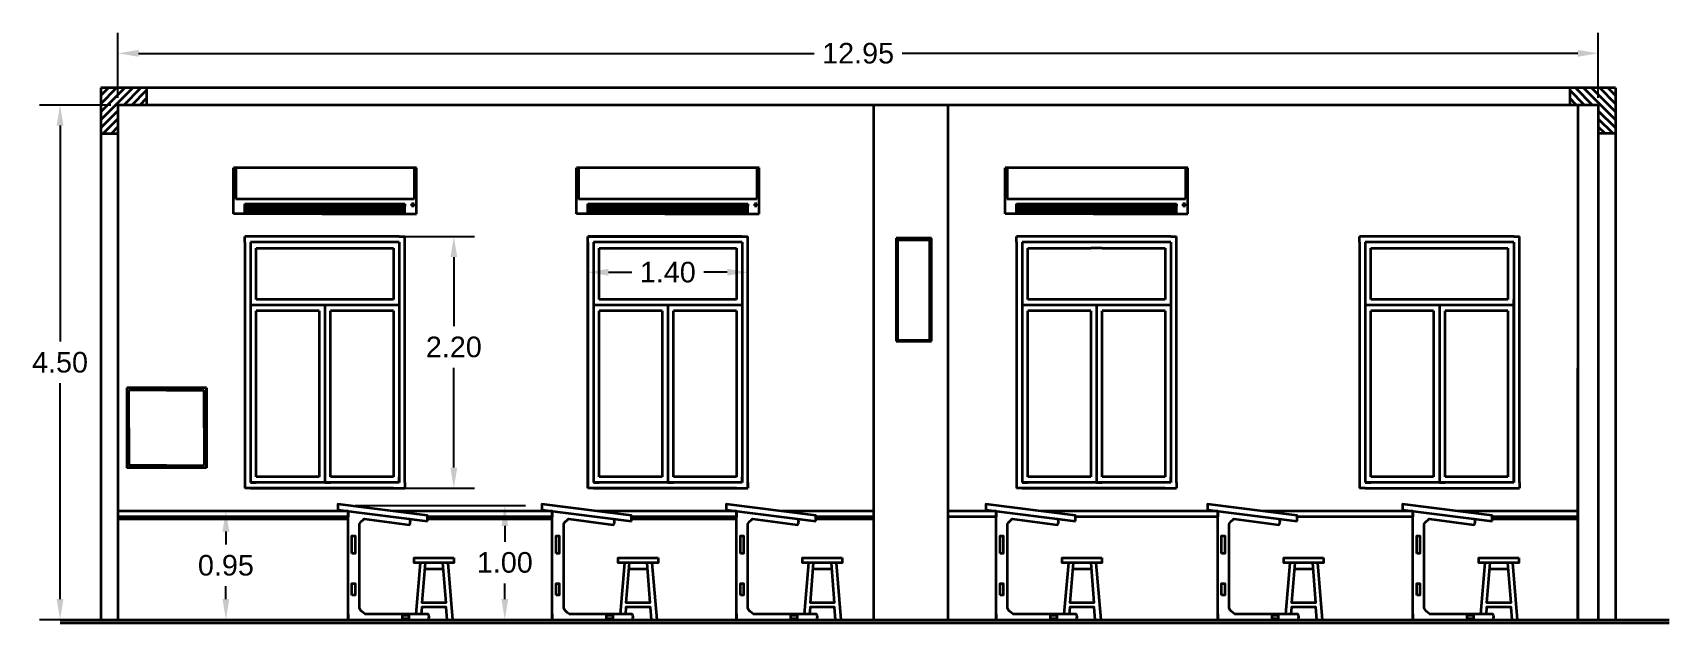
# Model space of a CAD drawing. Header units: inches. Extents: x 15.9 to 85.7, y 4.4 to 21.1.
# Drawn here: x 15.93 to 30.24, y 10.6 to 15.76 of the extents above; entities that cross this region are included whole.
import ezdxf

# ---------------------------------------------------------------- set-up
doc = ezdxf.new("R2010")
doc.units = ezdxf.units.IN
doc.header["$MEASUREMENT"] = 0
doc.styles.get("Standard").update_dxf_attribs({"font": 'arial.ttf'})
doc.dimstyles.get("Standard").update_dxf_attribs({"dimtxt": 0.18, "dimasz": 0.18, "dimexe": 0.18, "dimexo": 0.0625, "dimgap": 0.09, "dimtad": 0, "dimtih": 1, "dimtoh": 1, "dimdec": 4, "dimzin": 0, "dimdsep": 46, "dimtxsty": 'Standard', "dimcen": 0.09, "dimadec": 0, "dimazin": 0, "dimtfac": 1, "dimtdec": 4, "dimtofl": 0, "dimtmove": 0, "dimatfit": 3, "dimfxl": 1, "dimtolj": 1, "dimtzin": 0, "dimarcsym": 0})

msp = doc.modelspace()

# ---------------------------------------------------------------- blocks, each defined once
blk = doc.blocks.new('*D2')
at = {"color": 0, "lineweight": -2, "transparency": 16777216}
for p, q in [((17.933, 11.577), (17.435, 11.577)), ((17.615, 11.397), (17.615, 11.284)), ((17.615, 10.807), (17.615, 10.92)), ((17.926, 10.627), (17.435, 10.627))]:
    blk.add_line(p, q, dxfattribs=at)
at = {"color": 0, "transparency": 16777216}
for points in [[(17.585, 11.397), (17.645, 11.397), (17.615, 11.577)], [(17.585, 10.807), (17.645, 10.807), (17.615, 10.627)]]:
    blk.add_solid(points, dxfattribs=at)
at = {"layer": 'Defpoints', "color": 0, "transparency": 16777216}
for p in [(17.995, 11.577), (17.615, 10.627), (17.989, 10.627)]:
    blk.add_point(p, dxfattribs=at)
at = {"color": 0, "lineweight": 35, "transparency": 16777216, "insert": (17.615, 11.102), "char_height": 0.18, "attachment_point": 5}
blk.add_mtext('\\A1;0.95', dxfattribs=at)
blk = doc.blocks.new('*D3')
at = {"color": 0, "lineweight": -2, "transparency": 16777216}
for p, q in [((16.609, 15.127), (15.984, 15.127)), ((16.164, 14.947), (16.164, 13.059)), ((16.164, 10.807), (16.164, 12.695)), ((16.609, 10.627), (15.984, 10.627))]:
    blk.add_line(p, q, dxfattribs=at)
at = {"color": 0, "transparency": 16777216}
for points in [[(16.134, 14.947), (16.194, 14.947), (16.164, 15.127)], [(16.134, 10.807), (16.194, 10.807), (16.164, 10.627)]]:
    blk.add_solid(points, dxfattribs=at)
at = {"layer": 'Defpoints', "color": 0, "transparency": 16777216}
for p in [(16.671, 15.127), (16.164, 10.627), (16.671, 10.627)]:
    blk.add_point(p, dxfattribs=at)
at = {"color": 0, "lineweight": 35, "transparency": 16777216, "insert": (16.164, 12.877), "char_height": 0.18, "attachment_point": 5}
blk.add_mtext('\\A1;4.50', dxfattribs=at)
blk = doc.blocks.new('*D4')
at = {"color": 0, "lineweight": -2, "transparency": 16777216}
for p, q in [((16.671, 15.19), (16.671, 15.759)), ((29.621, 15.19), (29.621, 15.759)), ((16.851, 15.579), (22.761, 15.579)), ((29.441, 15.579), (23.532, 15.579))]:
    blk.add_line(p, q, dxfattribs=at)
at = {"color": 0, "transparency": 16777216}
for points in [[(16.851, 15.609), (16.851, 15.549), (16.671, 15.579)], [(29.441, 15.609), (29.441, 15.549), (29.621, 15.579)]]:
    blk.add_solid(points, dxfattribs=at)
at = {"layer": 'Defpoints', "color": 0, "transparency": 16777216}
for p in [(29.621, 15.579), (16.671, 15.127), (29.621, 15.127)]:
    blk.add_point(p, dxfattribs=at)
at = {"color": 0, "lineweight": 35, "transparency": 16777216, "insert": (23.146, 15.579), "char_height": 0.18, "attachment_point": 5}
blk.add_mtext('\\A1;12.95', dxfattribs=at)
blk = doc.blocks.new('*D5')
at = {"color": 0, "lineweight": -2, "transparency": 16777216}
for p, q in [((20.781, 13.915), (20.781, 13.485)), ((22.181, 13.915), (22.181, 13.485)), ((20.961, 13.665), (21.166, 13.665)), ((22.001, 13.665), (21.796, 13.665))]:
    blk.add_line(p, q, dxfattribs=at)
at = {"color": 0, "transparency": 16777216}
for points in [[(20.961, 13.695), (20.961, 13.635), (20.781, 13.665)], [(22.001, 13.695), (22.001, 13.635), (22.181, 13.665)]]:
    blk.add_solid(points, dxfattribs=at)
at = {"layer": 'Defpoints', "color": 0, "transparency": 16777216}
for p in [(20.781, 13.977), (22.181, 13.977), (22.181, 13.665)]:
    blk.add_point(p, dxfattribs=at)
at = {"color": 0, "lineweight": 35, "transparency": 16777216, "insert": (21.481, 13.665), "char_height": 0.18, "attachment_point": 5}
blk.add_mtext('\\A1;1.40', dxfattribs=at)
blk = doc.blocks.new('*D11')
at = {"color": 0, "lineweight": -2, "transparency": 16777216}
for p, q in [((18.519, 13.977), (19.789, 13.977)), ((19.609, 13.797), (19.609, 13.193)), ((19.609, 11.957), (19.609, 12.829)), ((18.494, 11.777), (19.789, 11.777))]:
    blk.add_line(p, q, dxfattribs=at)
at = {"color": 0, "transparency": 16777216}
for points in [[(19.579, 13.797), (19.639, 13.797), (19.609, 13.977)], [(19.579, 11.957), (19.639, 11.957), (19.609, 11.777)]]:
    blk.add_solid(points, dxfattribs=at)
at = {"layer": 'Defpoints', "color": 0, "transparency": 16777216}
for p in [(18.456, 13.977), (18.431, 11.777), (19.609, 11.777)]:
    blk.add_point(p, dxfattribs=at)
at = {"color": 0, "lineweight": 35, "transparency": 16777216, "insert": (19.609, 13.011), "char_height": 0.18, "attachment_point": 5}
blk.add_mtext('\\A1;2.20', dxfattribs=at)
blk = doc.blocks.new('*D12')
at = {"color": 0, "lineweight": -2, "transparency": 16777216}
for p, q in [((18.746, 11.627), (20.235, 11.627)), ((20.055, 11.447), (20.055, 11.309)), ((20.055, 10.807), (20.055, 10.945)), ((18.746, 10.627), (20.235, 10.627))]:
    blk.add_line(p, q, dxfattribs=at)
at = {"color": 0, "transparency": 16777216}
for points in [[(20.025, 11.447), (20.085, 11.447), (20.055, 11.627)], [(20.025, 10.807), (20.085, 10.807), (20.055, 10.627)]]:
    blk.add_solid(points, dxfattribs=at)
at = {"layer": 'Defpoints', "color": 0, "transparency": 16777216}
for p in [(18.684, 11.627), (18.684, 10.627), (20.055, 10.627)]:
    blk.add_point(p, dxfattribs=at)
at = {"color": 0, "lineweight": 35, "transparency": 16777216, "insert": (20.055, 11.127), "char_height": 0.18, "attachment_point": 5}
blk.add_mtext('\\A1;1.00', dxfattribs=at)

# ---------------------------------------------------------------- dimensions: what is measured, and where the dimension line sits
at = {"lineweight": 35}
for base, p1, p2, picture, middle in [((29.621, 15.579), (16.671, 15.127), (29.621, 15.127), '*D4', (23.146, 15.579)), ((22.181, 13.665), (20.781, 13.977), (22.181, 13.977), '*D5', (21.481, 13.665))]:
    dim = msp.add_linear_dim(base=base, p1=p1, p2=p2, dimstyle='Standard', override={"dimdec": 2}, dxfattribs=at)
    dim.commit()
    dim.dimension.update_dxf_attribs({"geometry": picture, "text_midpoint": middle})
dim = msp.add_linear_dim(base=(16.164, 10.627), p1=(16.671, 15.127), p2=(16.671, 10.627), angle=90, dimstyle='Standard', override={"dimdec": 2}, dxfattribs=at)
dim.commit()
dim.dimension.update_dxf_attribs({"geometry": '*D3', "text_midpoint": (16.164, 12.877)})
for base, p1, p2, picture, middle in [((19.609, 11.777), (18.456, 13.977), (18.431, 11.777), '*D11', (19.609, 13.011)), ((20.055, 10.627), (18.684, 11.627), (18.684, 10.627), '*D12', (20.055, 11.127)), ((17.615, 10.627), (17.995, 11.577), (17.989, 10.627), '*D2', (17.615, 11.102))]:
    dim = msp.add_linear_dim(base=base, p1=p1, p2=p2, angle=90, dimstyle='Standard', override={"dimdec": 2}, dxfattribs=at)
    dim.commit()
    dim.dimension.update_dxf_attribs({"geometry": picture, "text_midpoint": middle, "dimtype": 160})

# ---------------------------------------------------------------- linework, layer by layer
at = {"lineweight": 35}
for p, q in [((16.521, 15.277), (16.521, 10.627)), ((29.771, 15.277), (16.521, 15.277)), ((16.521, 15.21), (16.589, 15.277)), ((16.521, 15.139), (16.659, 15.277)), ((16.521, 15.069), (16.73, 15.277)), ((16.521, 14.998), (16.801, 15.277)), ((16.721, 15.127), (16.871, 15.277)), ((16.792, 15.127), (16.921, 15.256)), ((16.863, 15.127), (16.921, 15.186)), ((16.921, 15.277), (16.921, 15.127)), ((29.371, 15.277), (29.371, 15.127)), ((29.501, 15.127), (29.371, 15.256)), ((29.43, 15.127), (29.371, 15.186)), ((29.572, 15.127), (29.422, 15.277)), ((29.771, 14.998), (29.492, 15.277)), ((29.771, 15.069), (29.563, 15.277)), ((29.771, 15.139), (29.634, 15.277)), ((29.771, 15.21), (29.704, 15.277)), ((29.771, 15.277), (29.771, 10.627)), ((16.521, 14.927), (16.671, 15.077)), ((16.671, 15.127), (16.671, 10.627)), ((29.621, 15.127), (16.671, 15.127)), ((23.281, 15.127), (23.281, 10.627)), ((23.931, 15.127), (23.931, 10.627)), ((29.441, 15.127), (29.441, 10.627)), ((29.621, 15.127), (29.621, 10.627)), ((29.771, 14.927), (29.621, 15.077)), ((16.542, 14.877), (16.671, 15.006)), ((16.613, 14.877), (16.671, 14.936)), ((29.751, 14.877), (29.621, 15.006)), ((29.68, 14.877), (29.621, 14.936)), ((16.521, 14.877), (16.671, 14.877)), ((29.771, 14.877), (29.621, 14.877)), ((19.281, 14.577), (17.681, 14.577)), ((17.681, 14.177), (17.681, 14.577)), ((17.681, 14.577), (17.701, 14.577)), ((17.701, 14.577), (17.701, 14.303)), ((19.261, 14.577), (19.261, 14.303)), ((19.281, 14.177), (19.281, 14.577)), ((22.281, 14.577), (20.681, 14.577)), ((20.681, 14.177), (20.681, 14.577)), ((20.681, 14.577), (20.701, 14.577)), ((20.701, 14.577), (20.701, 14.303)), ((22.261, 14.577), (22.261, 14.303)), ((22.281, 14.177), (22.281, 14.577)), ((26.031, 14.577), (24.431, 14.577)), ((24.431, 14.177), (24.431, 14.577)), ((24.431, 14.577), (24.451, 14.577)), ((24.451, 14.577), (24.451, 14.303)), ((26.011, 14.577), (26.011, 14.303)), ((26.031, 14.177), (26.031, 14.577)), ((18.456, 14.177), (17.681, 14.177)), ((19.261, 14.303), (17.701, 14.303)), ((17.781, 14.187), (17.781, 14.262)), ((17.781, 14.262), (19.181, 14.262)), ((19.181, 14.242), (17.781, 14.242)), ((19.181, 14.227), (17.781, 14.227)), ((17.781, 14.187), (17.781, 14.207)), ((17.781, 14.207), (19.181, 14.207)), ((17.781, 14.187), (18.481, 14.187)), ((18.456, 14.177), (19.281, 14.177)), ((18.481, 14.187), (19.181, 14.187)), ((19.181, 14.187), (19.181, 14.262)), ((19.181, 14.262), (19.181, 14.242)), ((19.181, 14.187), (19.181, 14.227)), ((19.261, 14.264), (19.238, 14.264)), ((19.238, 14.264), (19.238, 14.247)), ((19.238, 14.247), (19.261, 14.247)), ((19.261, 14.264), (19.261, 14.247)), ((21.456, 14.177), (20.681, 14.177)), ((22.261, 14.303), (20.701, 14.303)), ((20.781, 14.187), (20.781, 14.262)), ((20.781, 14.262), (22.181, 14.262)), ((22.181, 14.242), (20.781, 14.242)), ((22.181, 14.227), (20.781, 14.227)), ((20.781, 14.187), (20.781, 14.207)), ((20.781, 14.207), (22.181, 14.207)), ((20.781, 14.187), (21.481, 14.187)), ((21.456, 14.177), (22.281, 14.177)), ((21.481, 14.187), (22.181, 14.187)), ((22.181, 14.187), (22.181, 14.262)), ((22.181, 14.262), (22.181, 14.242)), ((22.181, 14.187), (22.181, 14.227)), ((22.261, 14.264), (22.238, 14.264)), ((22.238, 14.264), (22.238, 14.247)), ((22.238, 14.247), (22.261, 14.247)), ((22.261, 14.264), (22.261, 14.247)), ((25.206, 14.177), (24.431, 14.177)), ((26.011, 14.303), (24.451, 14.303)), ((24.531, 14.187), (24.531, 14.262)), ((24.531, 14.262), (25.931, 14.262)), ((25.931, 14.242), (24.531, 14.242)), ((25.931, 14.227), (24.531, 14.227)), ((24.531, 14.187), (24.531, 14.207)), ((24.531, 14.207), (25.931, 14.207)), ((24.531, 14.187), (25.231, 14.187)), ((25.206, 14.177), (26.031, 14.177)), ((25.231, 14.187), (25.931, 14.187)), ((25.931, 14.187), (25.931, 14.262)), ((25.931, 14.262), (25.931, 14.242)), ((25.931, 14.187), (25.931, 14.227)), ((26.011, 14.264), (25.988, 14.264)), ((25.988, 14.264), (25.988, 14.247)), ((25.988, 14.247), (26.011, 14.247)), ((26.011, 14.264), (26.011, 14.247)), ((19.131, 13.977), (17.781, 13.977)), ((17.781, 13.927), (17.781, 13.977)), ((17.781, 13.927), (17.781, 11.777)), ((17.831, 13.927), (17.831, 11.827)), ((19.131, 13.927), (17.831, 13.927)), ((17.831, 13.927), (17.831, 13.877)), ((18.481, 13.927), (18.431, 13.927)), ((19.131, 13.927), (19.081, 13.927)), ((19.131, 13.977), (19.181, 13.977)), ((19.131, 13.927), (19.131, 11.827)), ((19.181, 11.827), (19.181, 13.977)), ((22.131, 13.977), (20.781, 13.977)), ((20.781, 13.927), (20.781, 13.977)), ((20.781, 11.777), (20.781, 13.977)), ((20.781, 13.977), (22.181, 13.977)), ((20.781, 13.927), (20.781, 11.777)), ((20.831, 13.927), (20.831, 11.827)), ((22.131, 13.927), (20.831, 13.927)), ((20.831, 13.927), (20.831, 13.877)), ((21.481, 13.927), (21.431, 13.927)), ((22.131, 13.927), (22.081, 13.927)), ((22.131, 13.977), (22.181, 13.977)), ((22.131, 13.927), (22.131, 11.827)), ((22.181, 11.827), (22.181, 13.977)), ((22.181, 11.777), (22.181, 13.977)), ((23.788, 13.962), (23.478, 13.962)), ((23.478, 13.962), (23.478, 13.062)), ((23.774, 13.947), (23.49, 13.947)), ((23.49, 13.947), (23.49, 13.072)), ((23.774, 13.072), (23.774, 13.947)), ((23.788, 13.062), (23.788, 13.962)), ((25.881, 13.977), (24.531, 13.977)), ((24.531, 13.927), (24.531, 13.977)), ((24.531, 13.927), (24.531, 11.777)), ((24.581, 13.927), (24.581, 11.827)), ((25.881, 13.927), (24.581, 13.927)), ((24.581, 13.927), (24.581, 13.877)), ((25.881, 13.927), (25.831, 13.927)), ((25.881, 13.977), (25.931, 13.977)), ((25.881, 13.927), (25.881, 11.827)), ((25.931, 11.827), (25.931, 13.977)), ((28.881, 13.977), (27.531, 13.977)), ((27.531, 13.927), (27.531, 13.977)), ((27.531, 13.927), (27.531, 11.777)), ((27.581, 13.927), (27.581, 11.827)), ((28.881, 13.927), (27.581, 13.927)), ((27.581, 13.927), (27.581, 13.877)), ((28.881, 13.927), (28.831, 13.927)), ((28.881, 13.977), (28.931, 13.977)), ((28.881, 13.927), (28.881, 11.827)), ((28.931, 11.827), (28.931, 13.977)), ((17.781, 13.877), (17.781, 11.777)), ((17.881, 13.427), (17.881, 13.877)), ((17.881, 13.877), (18.431, 13.877)), ((18.431, 13.877), (19.081, 13.877)), ((19.081, 13.877), (19.081, 13.427)), ((20.781, 13.877), (20.781, 11.777)), ((20.881, 13.427), (20.881, 13.877)), ((20.881, 13.877), (21.431, 13.877)), ((21.431, 13.877), (22.081, 13.877)), ((22.081, 13.877), (22.081, 13.427)), ((24.531, 13.877), (24.531, 11.777)), ((24.631, 13.427), (24.631, 13.877)), ((24.631, 13.877), (25.181, 13.877)), ((25.281, 13.877), (25.181, 13.877)), ((25.281, 13.877), (25.831, 13.877)), ((25.831, 13.877), (25.831, 13.427)), ((27.631, 13.427), (27.631, 13.877)), ((27.631, 13.877), (28.181, 13.877)), ((28.181, 13.877), (28.831, 13.877)), ((28.831, 13.877), (28.831, 13.427)), ((19.131, 13.377), (17.831, 13.377)), ((19.081, 13.427), (17.881, 13.427)), ((17.881, 11.877), (17.881, 13.327)), ((18.431, 13.327), (17.881, 13.327)), ((18.431, 13.327), (18.431, 11.877)), ((18.481, 13.377), (18.481, 11.827)), ((18.531, 11.877), (18.531, 13.327)), ((19.081, 13.327), (18.531, 13.327)), ((19.081, 13.327), (19.081, 11.877)), ((22.131, 13.377), (20.831, 13.377)), ((22.081, 13.427), (20.881, 13.427)), ((20.881, 11.877), (20.881, 13.327)), ((21.431, 13.327), (20.881, 13.327)), ((21.431, 13.327), (21.431, 11.877)), ((21.481, 13.377), (21.481, 11.827)), ((21.531, 11.877), (21.531, 13.327)), ((22.081, 13.327), (21.531, 13.327)), ((22.081, 13.327), (22.081, 11.877)), ((25.881, 13.377), (24.581, 13.377)), ((25.831, 13.427), (24.631, 13.427)), ((24.631, 11.877), (24.631, 13.327)), ((25.181, 13.327), (24.631, 13.327)), ((25.181, 13.327), (25.181, 11.877)), ((25.231, 13.377), (25.231, 11.827)), ((25.281, 11.877), (25.281, 13.327)), ((25.831, 13.327), (25.281, 13.327)), ((25.831, 13.327), (25.831, 11.877)), ((28.881, 13.377), (27.581, 13.377)), ((28.831, 13.427), (27.631, 13.427)), ((27.631, 11.877), (27.631, 13.327)), ((28.181, 13.327), (27.631, 13.327)), ((28.181, 13.327), (28.181, 11.877)), ((28.231, 13.377), (28.231, 11.827)), ((28.281, 11.877), (28.281, 13.327)), ((28.831, 13.327), (28.281, 13.327)), ((28.831, 13.327), (28.831, 11.877)), ((28.881, 11.827), (28.881, 13.427)), ((23.478, 13.062), (23.788, 13.062)), ((23.49, 13.072), (23.774, 13.072)), ((29.441, 10.627), (29.441, 12.827)), ((16.747, 12.653), (16.747, 11.955)), ((17.445, 12.653), (16.747, 12.653)), ((17.096, 12.633), (16.767, 12.633)), ((16.767, 12.304), (16.767, 12.633)), ((17.096, 12.633), (17.425, 12.633)), ((17.425, 12.304), (17.425, 12.633)), ((17.445, 12.653), (17.445, 11.955)), ((17.445, 11.955), (17.445, 12.653)), ((16.767, 12.304), (16.767, 11.975)), ((17.425, 12.304), (17.425, 11.975)), ((17.445, 11.955), (16.747, 11.955)), ((17.096, 11.975), (16.767, 11.975)), ((17.096, 11.975), (17.425, 11.975)), ((19.081, 11.777), (17.781, 11.777)), ((17.831, 11.777), (17.781, 11.777)), ((19.131, 11.827), (17.831, 11.827)), ((17.831, 11.827), (17.881, 11.827)), ((17.831, 11.777), (19.181, 11.777)), ((18.431, 11.877), (17.881, 11.877)), ((18.481, 11.827), (18.531, 11.827)), ((19.081, 11.877), (18.531, 11.877)), ((19.131, 11.827), (19.131, 11.877)), ((19.181, 11.827), (19.181, 11.777)), ((22.081, 11.777), (20.781, 11.777)), ((20.831, 11.777), (20.781, 11.777)), ((22.131, 11.827), (20.831, 11.827)), ((20.831, 11.827), (20.881, 11.827)), ((20.831, 11.777), (22.181, 11.777)), ((21.431, 11.877), (20.881, 11.877)), ((21.481, 11.827), (21.531, 11.827)), ((22.081, 11.877), (21.531, 11.877)), ((22.131, 11.827), (22.131, 11.877)), ((22.181, 11.827), (22.181, 11.777)), ((25.831, 11.777), (24.531, 11.777)), ((24.581, 11.777), (24.531, 11.777)), ((25.881, 11.827), (24.581, 11.827)), ((24.581, 11.827), (24.631, 11.827)), ((24.581, 11.777), (25.931, 11.777)), ((25.181, 11.877), (24.631, 11.877)), ((25.231, 11.827), (25.281, 11.827)), ((25.831, 11.877), (25.281, 11.877)), ((25.881, 11.827), (25.881, 11.877)), ((25.931, 11.827), (25.931, 11.777)), ((27.581, 11.777), (27.531, 11.777)), ((28.881, 11.827), (27.581, 11.827)), ((27.581, 11.827), (27.631, 11.827)), ((27.581, 11.777), (28.931, 11.777)), ((28.181, 11.877), (27.631, 11.877)), ((28.231, 11.827), (28.281, 11.827)), ((28.831, 11.877), (28.281, 11.877)), ((28.931, 11.827), (28.931, 11.777)), ((29.441, 11.527), (29.441, 11.777)), ((18.684, 11.577), (16.671, 11.577)), ((18.684, 11.527), (16.671, 11.527)), ((18.684, 11.507), (16.671, 11.507)), ((20.47, 11.577), (19.078, 11.577)), ((20.47, 11.527), (19.378, 11.527)), ((20.47, 11.507), (19.378, 11.507)), ((22.081, 11.577), (20.864, 11.577)), ((22.081, 11.527), (21.164, 11.527)), ((22.081, 11.507), (21.164, 11.507)), ((23.281, 11.577), (22.475, 11.577)), ((23.281, 11.527), (22.775, 11.527)), ((23.281, 11.507), (22.775, 11.507)), ((24.353, 11.577), (23.931, 11.577)), ((24.353, 11.527), (23.931, 11.527)), ((26.292, 11.577), (24.748, 11.577)), ((26.292, 11.527), (25.048, 11.527)), ((27.999, 11.577), (26.686, 11.577)), ((27.999, 11.527), (26.986, 11.527)), ((29.441, 11.577), (28.393, 11.577)), ((29.441, 11.527), (28.693, 11.527)), ((29.441, 11.507), (28.693, 11.507)), ((29.441, 11.527), (29.441, 11.577)), ((29.441, 10.627), (29.441, 11.527)), ((29.441, 11.527), (29.441, 11.477)), ((29.441, 11.527), (29.441, 11.487)), ((29.441, 11.527), (29.441, 11.507)), ((19.315, 11.123), (19.277, 10.677)), ((19.556, 11.123), (19.598, 10.627)), ((21.101, 11.123), (21.063, 10.677)), ((21.342, 11.123), (21.384, 10.627)), ((22.712, 11.123), (22.675, 10.677)), ((22.954, 11.123), (22.996, 10.627)), ((24.985, 11.123), (24.947, 10.677)), ((25.226, 11.123), (25.268, 10.627)), ((26.923, 11.123), (26.885, 10.677)), ((27.164, 11.123), (27.206, 10.627)), ((28.63, 11.123), (28.592, 10.677)), ((28.871, 11.123), (28.913, 10.627)), ((30.242, 10.596), (16.164, 10.596)), ((18.684, 10.627), (19.384, 10.627))]:
    msp.add_line(p, q, dxfattribs=at)
for points in [[(19.378, 11.489), (19.378, 11.539), (18.594, 11.638), (18.594, 11.588)], [(21.164, 11.489), (21.164, 11.539), (20.38, 11.638), (20.38, 11.588)], [(22.775, 11.489), (22.775, 11.539), (21.991, 11.638), (21.991, 11.588)], [(25.048, 11.489), (25.048, 11.539), (24.264, 11.638), (24.264, 11.588)], [(26.986, 11.489), (26.986, 11.539), (26.202, 11.638), (26.202, 11.588)], [(28.693, 11.489), (28.693, 11.539), (27.909, 11.638), (27.909, 11.588)], [(18.718, 11.206), (18.718, 11.359), (18.745, 11.359), (18.745, 11.206)], [(20.504, 11.206), (20.504, 11.359), (20.531, 11.359), (20.531, 11.206)], [(22.116, 11.206), (22.116, 11.359), (22.143, 11.359), (22.143, 11.206)], [(24.388, 11.206), (24.388, 11.359), (24.415, 11.359), (24.415, 11.206)], [(26.326, 11.206), (26.326, 11.359), (26.354, 11.359), (26.354, 11.206)], [(28.033, 11.206), (28.033, 11.359), (28.061, 11.359), (28.061, 11.206)], [(19.61, 11.167), (19.61, 11.123), (19.261, 11.123), (19.261, 11.167)], [(21.396, 11.167), (21.396, 11.123), (21.047, 11.123), (21.047, 11.167)], [(23.007, 11.167), (23.007, 11.123), (22.659, 11.123), (22.659, 11.167)], [(25.279, 11.167), (25.279, 11.123), (24.931, 11.123), (24.931, 11.167)], [(27.218, 11.167), (27.218, 11.123), (26.869, 11.123), (26.869, 11.167)], [(28.925, 11.167), (28.925, 11.123), (28.576, 11.123), (28.576, 11.167)], [(18.718, 10.841), (18.718, 10.945), (18.745, 10.945), (18.745, 10.841)], [(20.504, 10.841), (20.504, 10.945), (20.531, 10.945), (20.531, 10.841)], [(22.116, 10.841), (22.116, 10.945), (22.143, 10.945), (22.143, 10.841)], [(24.388, 10.841), (24.388, 10.945), (24.415, 10.945), (24.415, 10.841)], [(26.326, 10.841), (26.326, 10.945), (26.354, 10.945), (26.354, 10.841)], [(28.033, 10.841), (28.033, 10.945), (28.061, 10.945), (28.061, 10.841)], [(19.156, 10.663), (19.156, 10.639), (19.217, 10.639), (19.217, 10.663)], [(20.942, 10.663), (20.942, 10.639), (21.003, 10.639), (21.003, 10.663)], [(22.553, 10.663), (22.553, 10.639), (22.615, 10.639), (22.615, 10.663)], [(24.825, 10.663), (24.825, 10.639), (24.887, 10.639), (24.887, 10.663)], [(26.764, 10.663), (26.764, 10.639), (26.825, 10.639), (26.825, 10.663)], [(28.471, 10.663), (28.471, 10.639), (28.532, 10.639), (28.532, 10.663)]]:
    msp.add_lwpolyline(points, close=True, dxfattribs=at)
for points in [[(18.684, 10.677), (18.684, 10.627), (18.684, 11.577), (18.684, 11.527)], [(20.47, 10.677), (20.47, 10.627), (20.47, 11.577), (20.47, 11.527)], [(22.081, 10.677), (22.081, 10.627), (22.081, 11.577), (22.081, 11.527)], [(24.353, 10.677), (24.353, 10.627), (24.353, 11.577), (24.353, 11.527)], [(26.292, 10.677), (26.292, 10.627), (26.292, 11.577), (26.292, 11.527)], [(27.999, 10.677), (27.999, 10.627), (27.999, 11.577), (27.999, 11.527)], [(19.511, 11.123), (19.539, 10.776), (19.332, 10.776), (19.36, 11.123)], [(19.355, 11.073), (19.435, 11.073), (19.515, 11.073)], [(21.297, 11.123), (21.325, 10.776), (21.117, 10.776), (21.145, 11.123)], [(21.141, 11.073), (21.221, 11.073), (21.301, 11.073)], [(22.909, 11.123), (22.937, 10.776), (22.729, 10.776), (22.757, 11.123)], [(22.753, 11.073), (22.833, 11.073), (22.913, 11.073)], [(25.181, 11.123), (25.209, 10.776), (25.001, 10.776), (25.029, 11.123)], [(25.025, 11.073), (25.105, 11.073), (25.185, 11.073)], [(27.12, 11.123), (27.148, 10.776), (26.94, 10.776), (26.968, 11.123)], [(26.964, 11.073), (27.044, 11.073), (27.124, 11.073)], [(28.827, 11.123), (28.855, 10.776), (28.647, 10.776), (28.675, 11.123)], [(28.671, 11.073), (28.751, 11.073), (28.831, 11.073)], [(16.164, 10.627), (30.242, 10.627)], [(19.551, 10.627), (19.543, 10.736), (19.328, 10.736), (19.324, 10.677)], [(21.337, 10.627), (21.329, 10.736), (21.114, 10.736), (21.11, 10.677)], [(22.949, 10.627), (22.94, 10.736), (22.726, 10.736), (22.721, 10.677)], [(25.221, 10.627), (25.212, 10.736), (24.998, 10.736), (24.993, 10.677)], [(27.16, 10.627), (27.151, 10.736), (26.936, 10.736), (26.932, 10.677)], [(28.867, 10.627), (28.858, 10.736), (28.643, 10.736), (28.639, 10.677)]]:
    msp.add_lwpolyline(points, dxfattribs=at)
for points in [[(18.684, 10.627), (19.384, 10.627, 0.327717), (19.384, 10.677), (18.834, 10.677, -0.168186), (18.784, 10.727), (18.784, 11.077), (18.784, 11.464, -0.09921), (18.825, 11.508), (19.218, 11.457, 0.421663), (19.218, 11.509)], [(20.47, 10.627), (21.17, 10.627, 0.327717), (21.17, 10.677), (20.62, 10.677, -0.168186), (20.57, 10.727), (20.57, 11.077), (20.57, 11.464, -0.09921), (20.611, 11.508), (21.004, 11.457, 0.421663), (21.004, 11.509)], [(22.081, 10.627), (22.781, 10.627, 0.327717), (22.781, 10.677), (22.231, 10.677, -0.168186), (22.181, 10.727), (22.181, 11.077), (22.181, 11.464, -0.09921), (22.223, 11.508), (22.615, 11.457, 0.421663), (22.615, 11.509)], [(24.353, 10.627), (25.053, 10.627, 0.327717), (25.053, 10.677), (24.503, 10.677, -0.168186), (24.453, 10.727), (24.453, 11.077), (24.453, 11.464, -0.09921), (24.495, 11.508), (24.888, 11.457, 0.421663), (24.888, 11.509)], [(26.292, 10.627), (26.992, 10.627, 0.327717), (26.992, 10.677), (26.442, 10.677, -0.168186), (26.392, 10.727), (26.392, 11.077), (26.392, 11.464, -0.09921), (26.433, 11.508), (26.826, 11.457, 0.421663), (26.826, 11.509)], [(27.999, 10.627), (28.699, 10.627, 0.327717), (28.699, 10.677), (28.149, 10.677, -0.168186), (28.099, 10.727), (28.099, 11.077), (28.099, 11.464, -0.09921), (28.141, 11.508), (28.533, 11.457, 0.421663), (28.533, 11.509)]]:
    msp.add_lwpolyline(points, format="xyb", dxfattribs=at)

msp.set_redraw_order([(e.dxf.handle, doc.entitydb.next_handle()) for e in msp.query("TEXT MTEXT ATTDEF DIMENSION ARC_DIMENSION")])  # texts and dimensions are drawn at this point

doc.saveas('drawing.dxf')
